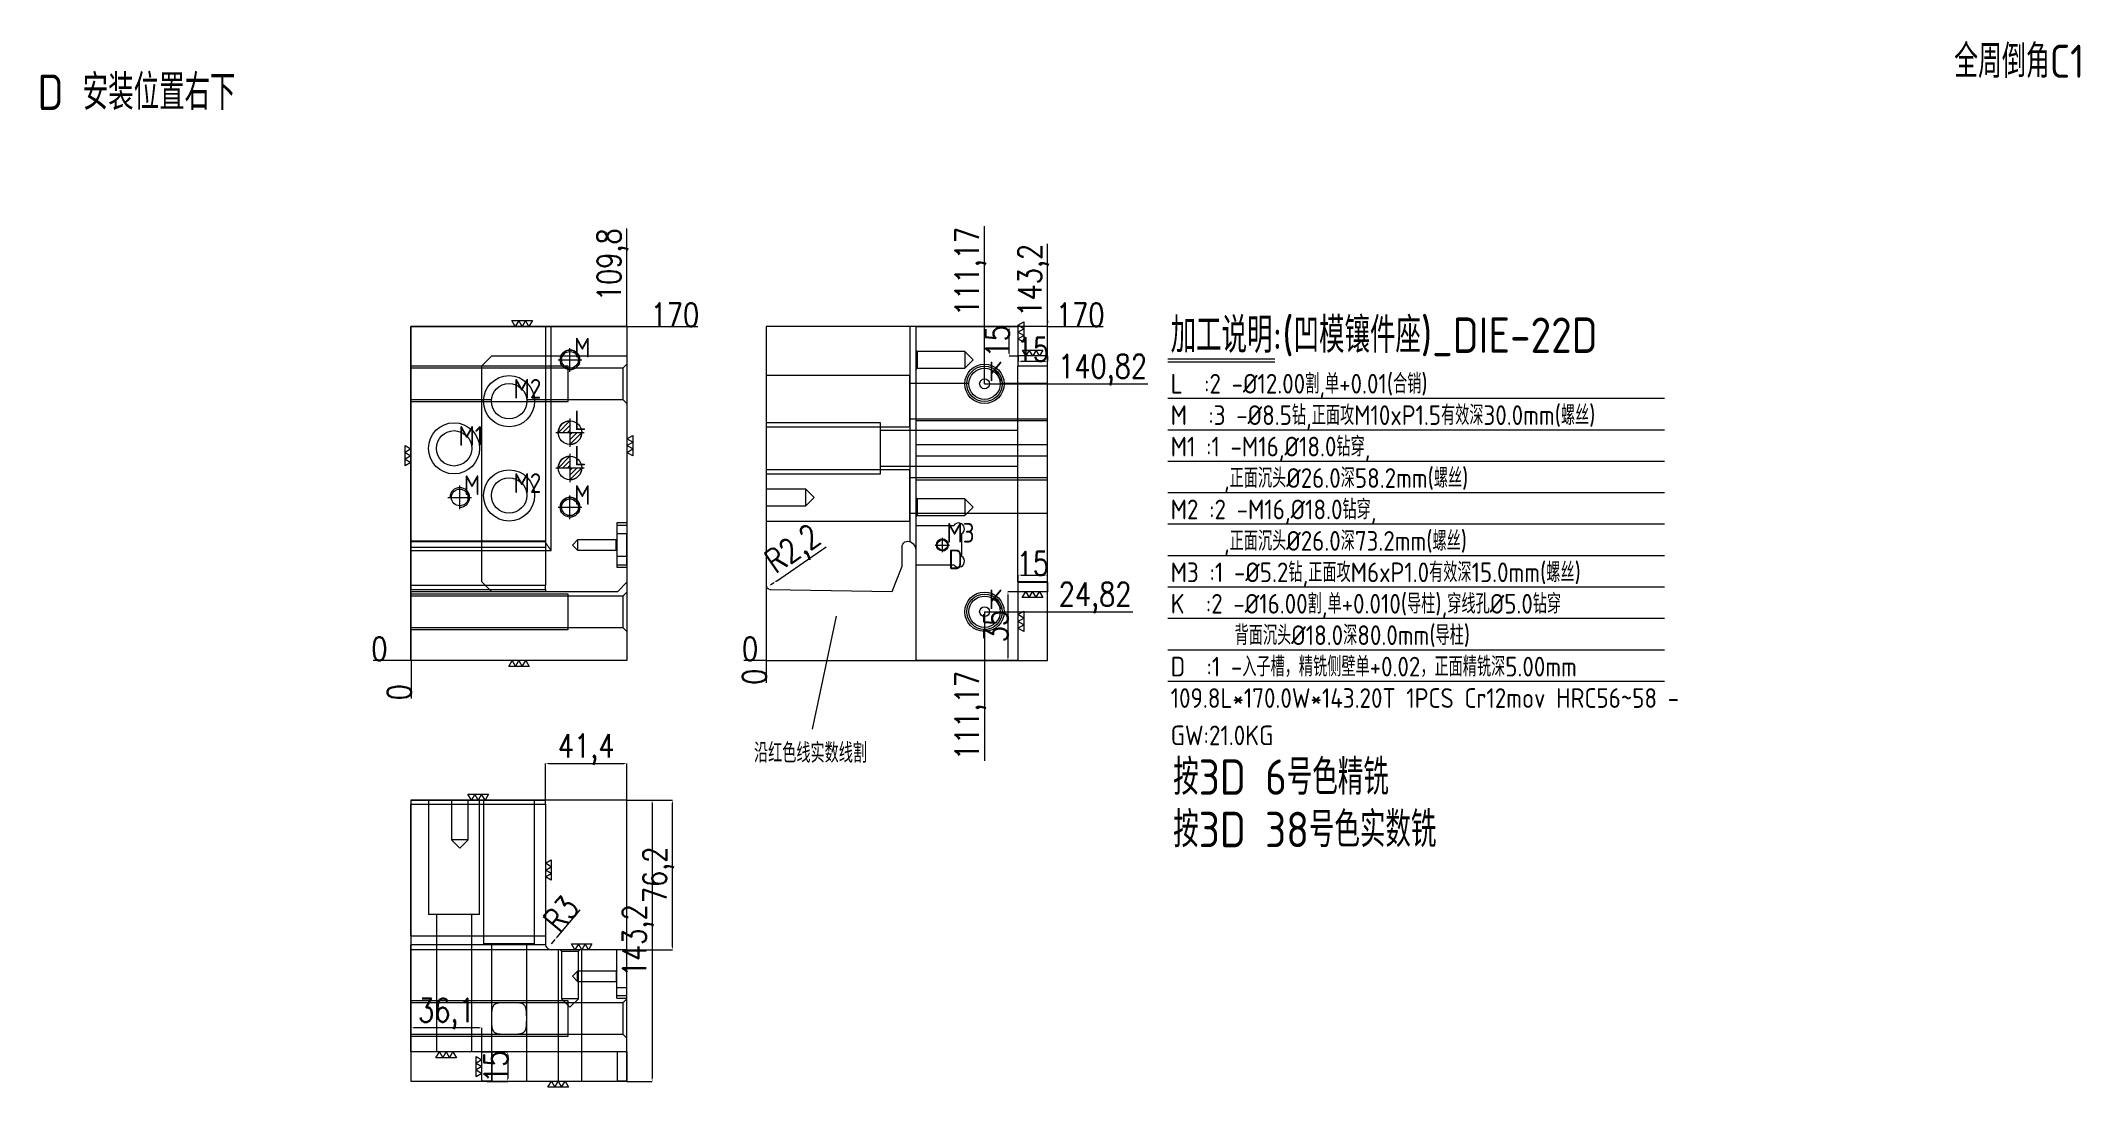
# Model space of a CAD drawing. Header units: millimetres. Extents: x 16399 to 17437, y 34813 to 35346.
import ezdxf

# ---------------------------------------------------------------- set-up
doc = ezdxf.new("R2010")
doc.units = ezdxf.units.MM
doc.linetypes.add('CENTER', pattern=[0])
doc.linetypes.add('DASHED', pattern=[0])
for name, color, linetype, lineweight in [('DIE', 20, 'Continuous', 20), ('DIE_W', 1, 'Continuous', 20), ('DIM', 4, 'Continuous', 20)]:
    doc.layers.add(name, color=color, linetype=linetype, lineweight=lineweight)
doc.styles.add('chinesef_fs', font='gbenor.shx', dxfattribs={"bigfont": 'gbcbig.shx'})
doc.styles.add('gbenor', font='gbenor.shx', dxfattribs={"bigfont": 'gbcbig.shx'})
doc.styles.add('TXT', font='txt.shx', dxfattribs={"width": 0.8, "bigfont": 'ctxt.shx'})
doc.dimstyles.new('零件', dxfattribs={"dimscale": 1.5, "dimtxt": 8, "dimasz": 1, "dimexe": 0, "dimexo": 0, "dimgap": 0, "dimtad": 1, "dimtxsty": 'TXT', "dimcen": 0, "dimclrd": 252, "dimclre": 252, "dimclrt": 4, "dimazin": 3, "dimtp": 0.001, "dimtm": 0.001, "dimtfac": 1, "dimtmove": 0, "dimatfit": 3, "dimlwd": 5, "dimlwe": 5})

msp = doc.modelspace()

# ---------------------------------------------------------------- texts
at = {"layer": 'DIM', "color": 6, "lineweight": 5, "style": 'gbenor'}
msp.add_text('全周倒角C1', height=16.9, dxfattribs=at).set_placement((17372.595, 35326.808))
at = {"layer": 'DIM', "color": 21, "lineweight": 5, "style": 'gbenor'}
msp.add_text('D 安装位置右下', height=18, dxfattribs=at).set_placement((16397.368, 35310.507))
at = {"layer": 'DIM', "color": 4, "lineweight": 5, "style": 'gbenor'}
for s, height, p in [('加工说明:(凹模镶件座)_DIE-22D', 18, (16973.923, 35186.844)), ('M', 10, (16670.416, 35184.492)), ('K', 10, (16881.411, 35172.347)), ('M2', 10, (16639.576, 35163.572)), ('M  :3 -%%c8.5钻,正面攻M10xP1.5有效深30.0mm(螺丝)', 10, (16973.941, 35150.13)), ('M1', 10, (16611.576, 35139.572)), ('L', 10, (16670.436, 35147.502)), ('L', 10, (16670.436, 35129.502)), ('M1 :1 -M16,%%c18.0钻穿,', 10, (16973.941, 35134.13)), ('     ,正面沉头%%c26.0深58.2mm(螺丝)', 10, (16973.941, 35118.13)), ('M', 10, (16614.316, 35114.492)), ('M2', 10, (16639.576, 35115.572)), ('M', 10, (16670.416, 35109.492)), ('M2 :2 -M16,%%c18.0钻穿,', 10, (16973.941, 35102.13)), ('M3', 10, (16859.841, 35090.253)), ('     ,正面沉头%%c26.0深73.2mm(螺丝)', 10, (16973.941, 35086.13)), ('D', 10, (16860.78, 35076.723)), ('M3 :1 -%%c5.2钻,正面攻M6xP1.0有效深15.0mm(螺丝)', 10, (16973.941, 35070.13)), ('K', 10, (16881.411, 35056.347)), ('      背面沉头%%C18.0深80.0mm(导柱)', 10, (16973.941, 35038.13)), ('109.8L*170.0W*143.20T 1PCS Cr12mov HRC56~58 -', 10, (16973.941, 35006.13)), ('GW:21.0KG', 10, (16973.941, 34987.13))]:
    msp.add_text(s, height=height, dxfattribs=at).set_placement(p)
at = {"layer": 'DIM', "color": 1, "lineweight": 5, "style": 'gbenor'}
for s, p in [('L  :2 -%%c12.00割,单+0.01(合销)', (16973.941, 35166.13)), ('K  :2 -%%C16.00割,单+0.010(导柱),穿线孔%%C5.0钻穿', (16973.941, 35054.13))]:
    msp.add_text(s, height=10, dxfattribs=at).set_placement(p)
at = {"layer": 'DIM', "color": 2, "lineweight": 5, "style": 'gbenor'}
for s, height, p in [('D  :1 -入子槽，精铣侧壁单+0.02，正面精铣深5.00mm', 10, (16973.941, 35022.13)), ('按3D 6号色精铣', 18, (16975.232, 34961.889)), ('按3D 38号色实数铣', 18, (16975.232, 34935.217))]:
    msp.add_text(s, height=height, dxfattribs=at).set_placement(p)
at = {"layer": 'DIM', "color": 4, "lineweight": 5, "style": 'chinesef_fs', "width": 0.9984}
msp.add_text('沿红色线实数线割', height=10, dxfattribs=at).set_placement((16761.926, 34978.219))

# ---------------------------------------------------------------- blocks, each defined once
blk = doc.blocks.new('*D1109')
at = {"layer": 'Defpoints', "color": 0}
for p in [(16697.2, 35200.2), (16710.1, 35200.2), (16587.4, 35030.2)]:
    blk.add_point(p, dxfattribs=at)
at = {"layer": 'DIM', "color": 252, "lineweight": 5}
blk.add_line((16697.2, 35200.2), (16733.4, 35200.2), dxfattribs=at)
at = {"layer": 'DIM', "color": 4, "lineweight": 5, "insert": (16721.7, 35206.2), "char_height": 12, "attachment_point": 5, "style": 'TXT'}
blk.add_mtext('170', dxfattribs=at)
blk = doc.blocks.new('*D1110')
at = {"layer": 'Defpoints', "color": 0}
for p in [(16574.5, 35030.2), (16587.4, 35030.2), (16587.4, 35030.2)]:
    blk.add_point(p, dxfattribs=at)
at = {"layer": 'DIM', "color": 252, "lineweight": 5}
blk.add_line((16587.4, 35030.2), (16568.1, 35030.2), dxfattribs=at)
at = {"layer": 'DIM', "color": 4, "lineweight": 5, "insert": (16571.3, 35036.2), "char_height": 12, "attachment_point": 5, "style": 'TXT'}
blk.add_mtext('0', dxfattribs=at)
blk = doc.blocks.new('*D1111')
at = {"layer": 'Defpoints', "color": 0}
for p in [(16587.4, 35030.2), (16587.4, 35030.2), (16587.4, 35017.3)]:
    blk.add_point(p, dxfattribs=at)
at = {"layer": 'DIM', "color": 252, "lineweight": 5}
blk.add_line((16587.4, 35030.2), (16587.4, 35010.9), dxfattribs=at)
at = {"layer": 'DIM', "color": 4, "lineweight": 5, "insert": (16581.4, 35014.1), "char_height": 12, "attachment_point": 5, "rotation": 90, "style": 'TXT'}
blk.add_mtext('0', dxfattribs=at)
blk = doc.blocks.new('*D1112')
at = {"layer": 'Defpoints', "color": 0}
for p in [(16697.2, 35213.1), (16697.2, 35200.2), (16587.4, 35030.2)]:
    blk.add_point(p, dxfattribs=at)
at = {"layer": 'DIM', "color": 252, "lineweight": 5}
for p, q in [((16697.2, 35210.1), (16697.2, 35250.2)), ((16697.2, 35207.1), (16697.2, 35210.1)), ((16697.2, 35200.2), (16697.2, 35207.1))]:
    blk.add_line(p, q, dxfattribs=at)
at = {"layer": 'DIM', "color": 4, "lineweight": 5, "insert": (16690, 35231.7), "char_height": 12, "attachment_point": 5, "rotation": 90, "style": 'TXT'}
blk.add_mtext('109,8', dxfattribs=at)
blk = doc.blocks.new('*D1113')
at = {"layer": 'Defpoints', "color": 0}
for p in [(16697.2, 34959.2), (16697.2, 34816), (16710.1, 34816)]:
    blk.add_point(p, dxfattribs=at)
at = {"layer": 'DIM', "color": 252, "lineweight": 5}
for p, q in [((16697.2, 34959.2), (16710.1, 34959.2)), ((16710.1, 34957.7), (16710.1, 34817.5)), ((16697.2, 34816), (16710.1, 34816))]:
    blk.add_line(p, q, dxfattribs=at)
at = {"layer": 'DIM', "color": 252}
for points in [[(16710.3, 34957.7), (16709.8, 34957.7), (16710.1, 34959.2)], [(16709.8, 34817.5), (16710.3, 34817.5), (16710.1, 34816)]]:
    blk.add_solid(points, dxfattribs=at)
at = {"layer": 'DIM', "color": 4, "lineweight": 5, "insert": (16702.9, 34887.6), "char_height": 12, "attachment_point": 5, "rotation": 90, "style": 'TXT'}
blk.add_mtext('143,2', dxfattribs=at)
blk = doc.blocks.new('*D1114')
at = {"layer": 'Defpoints', "color": 0}
for p in [(16879.2, 35055.1), (16916.3, 35055.1), (16768.1, 35030.2)]:
    blk.add_point(p, dxfattribs=at)
at = {"layer": 'DIM', "color": 252, "lineweight": 5}
for p, q in [((16879.2, 35055.1), (16910.3, 35055.1)), ((16910.3, 35055.1), (16913.3, 35055.1)), ((16913.3, 35055.1), (16954.7, 35055.1))]:
    blk.add_line(p, q, dxfattribs=at)
at = {"layer": 'DIM', "color": 4, "lineweight": 5, "insert": (16935.5, 35062.2), "char_height": 12, "attachment_point": 5, "style": 'TXT'}
blk.add_mtext('24,82', dxfattribs=at)
blk = doc.blocks.new('*D1115')
at = {"layer": 'Defpoints', "color": 0}
for p in [(16879.2, 35171.1), (16916.3, 35171.1), (16768.1, 35030.2)]:
    blk.add_point(p, dxfattribs=at)
at = {"layer": 'DIM', "color": 252, "lineweight": 5}
for p, q in [((16879.2, 35171.1), (16910.3, 35171.1)), ((16910.3, 35171.1), (16913.3, 35171.1)), ((16913.3, 35171.1), (16962.4, 35171.1))]:
    blk.add_line(p, q, dxfattribs=at)
at = {"layer": 'DIM', "color": 4, "lineweight": 5, "insert": (16939.3, 35178.2), "char_height": 12, "attachment_point": 5, "style": 'TXT'}
blk.add_mtext('140,82', dxfattribs=at)
blk = doc.blocks.new('*D1116')
at = {"layer": 'Defpoints', "color": 0}
for p in [(16911.3, 35200.2), (16916.3, 35200.2), (16768.1, 35030.2)]:
    blk.add_point(p, dxfattribs=at)
at = {"layer": 'DIM', "color": 252, "lineweight": 5}
blk.add_line((16911.3, 35200.2), (16939.6, 35200.2), dxfattribs=at)
at = {"layer": 'DIM', "color": 4, "lineweight": 5, "insert": (16927.9, 35206.2), "char_height": 12, "attachment_point": 5, "style": 'TXT'}
blk.add_mtext('170', dxfattribs=at)
blk = doc.blocks.new('*D1117')
at = {"layer": 'Defpoints', "color": 0}
for p in [(16763.1, 35030.2), (16768.1, 35030.2), (16768.1, 35030.2)]:
    blk.add_point(p, dxfattribs=at)
at = {"layer": 'DIM', "color": 252, "lineweight": 5}
blk.add_line((16768.1, 35030.2), (16756.7, 35030.2), dxfattribs=at)
at = {"layer": 'DIM', "color": 4, "lineweight": 5, "insert": (16759.9, 35036.2), "char_height": 12, "attachment_point": 5, "style": 'TXT'}
blk.add_mtext('0', dxfattribs=at)
blk = doc.blocks.new('*D1118')
at = {"layer": 'Defpoints', "color": 0}
for p in [(16879.2, 35055.1), (16768.1, 35030.2), (16879.2, 35025.2)]:
    blk.add_point(p, dxfattribs=at)
at = {"layer": 'DIM', "color": 252, "lineweight": 5}
for p, q in [((16879.2, 35055.1), (16879.2, 35031.2)), ((16879.2, 35031.2), (16879.2, 35028.2)), ((16879.2, 35028.2), (16879.2, 34979.1))]:
    blk.add_line(p, q, dxfattribs=at)
at = {"layer": 'DIM', "color": 4, "lineweight": 5, "insert": (16872.1, 35002.2), "char_height": 12, "attachment_point": 5, "rotation": 90, "style": 'TXT'}
blk.add_mtext('111,17', dxfattribs=at)
blk = doc.blocks.new('*D1119')
at = {"layer": 'Defpoints', "color": 0}
for p in [(16768.1, 35030.2), (16768.1, 35030.2), (16768.1, 35025.2)]:
    blk.add_point(p, dxfattribs=at)
at = {"layer": 'DIM', "color": 252, "lineweight": 5}
blk.add_line((16768.1, 35030.2), (16768.1, 35018.8), dxfattribs=at)
at = {"layer": 'DIM', "color": 4, "lineweight": 5, "insert": (16762.1, 35022), "char_height": 12, "attachment_point": 5, "rotation": 90, "style": 'TXT'}
blk.add_mtext('0', dxfattribs=at)
blk = doc.blocks.new('*D1120')
at = {"layer": 'Defpoints', "color": 0}
for p in [(16911.3, 35205.2), (16911.3, 35200.2), (16768.1, 35030.2)]:
    blk.add_point(p, dxfattribs=at)
at = {"layer": 'DIM', "color": 252, "lineweight": 5}
for p, q in [((16911.3, 35202.2), (16911.3, 35242.3)), ((16911.3, 35200.2), (16911.3, 35203.2)), ((16911.3, 35203.2), (16911.3, 35202.2))]:
    blk.add_line(p, q, dxfattribs=at)
at = {"layer": 'DIM', "color": 4, "lineweight": 5, "insert": (16904.1, 35223.8), "char_height": 12, "attachment_point": 5, "rotation": 90, "style": 'TXT'}
blk.add_mtext('143,2', dxfattribs=at)
blk = doc.blocks.new('*D1121')
at = {"layer": 'Defpoints', "color": 0}
for p in [(16879.2, 35205.2), (16879.2, 35171.1), (16768.1, 35030.2)]:
    blk.add_point(p, dxfattribs=at)
at = {"layer": 'DIM', "color": 252, "lineweight": 5}
for p, q in [((16879.2, 35202.2), (16879.2, 35251.4)), ((16879.2, 35199.2), (16879.2, 35202.2)), ((16879.2, 35171.1), (16879.2, 35199.2))]:
    blk.add_line(p, q, dxfattribs=at)
at = {"layer": 'DIM', "color": 4, "lineweight": 5, "insert": (16872.1, 35228.3), "char_height": 12, "attachment_point": 5, "rotation": 90, "style": 'TXT'}
blk.add_mtext('111,17', dxfattribs=at)
blk = doc.blocks.new('pg_hx_L0')
at = {"color": 230}
for p, q in [((-0.6, 0), (0.6, 0)), ((-0.5, -0.003), (0, 0.497)), ((-0.3, 0), (0, 0.3)), ((-0.1, 0), (0, 0.1)), ((0, 0.6), (0, -0.6)), ((0.5, 0.003), (0, -0.497)), ((0.1, 0), (0, -0.1)), ((0.3, 0), (0, -0.3))]:
    blk.add_line(p, q, dxfattribs=at)
for start, end in [(90, 180), (270, 0)]:
    blk.add_arc((0, 0), 0.5, start, end, dxfattribs=at)
blk = doc.blocks.new('pg_hx_LLL0')
blk.add_blockref('pg_hx_L0', (0, 0))
blk = doc.blocks.new('*D1122')
at = {"layer": 'Defpoints', "color": 0}
for p in [(16697.2, 34977.8), (16655.8, 34959.2), (16697.2, 34959.2)]:
    blk.add_point(p, dxfattribs=at)
at = {"layer": 'DIM', "color": 252, "linetype": 'Continuous', "lineweight": 5}
for p, q in [((16655.8, 34959.2), (16655.8, 34977.8)), ((16657.3, 34977.8), (16695.7, 34977.8)), ((16697.2, 34959.2), (16697.2, 34977.8))]:
    blk.add_line(p, q, dxfattribs=at)
at = {"layer": 'DIM', "color": 252}
for points in [[(16657.3, 34978.1), (16657.3, 34977.6), (16655.8, 34977.8)], [(16695.7, 34977.6), (16695.7, 34978.1), (16697.2, 34977.8)]]:
    blk.add_solid(points, dxfattribs=at)
at = {"layer": 'DIM', "color": 4, "lineweight": 5, "insert": (16676.5, 34985), "char_height": 12, "attachment_point": 5, "style": 'TXT'}
blk.add_mtext('41,4', dxfattribs=at)
blk = doc.blocks.new('*D1123')
at = {"layer": 'Defpoints', "color": 0}
for p in [(16697.2, 34959.2), (16720.4, 34959.2), (16697.2, 34883)]:
    blk.add_point(p, dxfattribs=at)
at = {"layer": 'DIM', "color": 252, "linetype": 'Continuous', "lineweight": 5}
for p, q in [((16697.2, 34959.2), (16720.4, 34959.2)), ((16720.4, 34884.5), (16720.4, 34957.7)), ((16697.2, 34883), (16720.4, 34883))]:
    blk.add_line(p, q, dxfattribs=at)
at = {"layer": 'DIM', "color": 252}
for points in [[(16720.7, 34957.7), (16720.2, 34957.7), (16720.4, 34959.2)], [(16720.2, 34884.5), (16720.7, 34884.5), (16720.4, 34883)]]:
    blk.add_solid(points, dxfattribs=at)
at = {"layer": 'DIM', "color": 4, "lineweight": 5, "insert": (16713.3, 34921.1), "char_height": 12, "attachment_point": 5, "rotation": 90, "style": 'TXT'}
blk.add_mtext('76,2', dxfattribs=at)
blk = doc.blocks.new('*D1124')
at = {"layer": 'Defpoints', "color": 0}
for p in [(16623.3, 34831), (16626, 34816), (16636.6, 34816)]:
    blk.add_point(p, dxfattribs=at)
at = {"layer": 'DIM', "color": 252, "linetype": 'Continuous', "lineweight": 5}
for p, q in [((16623.3, 34831), (16636.6, 34831)), ((16636.6, 34829.5), (16636.6, 34817.5)), ((16626, 34816), (16636.6, 34816))]:
    blk.add_line(p, q, dxfattribs=at)
at = {"layer": 'DIM', "color": 252}
for points in [[(16636.8, 34829.5), (16636.3, 34829.5), (16636.6, 34831)], [(16636.3, 34817.5), (16636.8, 34817.5), (16636.6, 34816)]]:
    blk.add_solid(points, dxfattribs=at)
at = {"layer": 'DIM', "color": 4, "lineweight": 5, "insert": (16630.6, 34823.5), "char_height": 12, "attachment_point": 5, "rotation": 90, "style": 'TXT'}
blk.add_mtext('15', dxfattribs=at)
blk = doc.blocks.new('*D1125')
at = {"layer": 'Defpoints', "color": 0}
for p in [(16587.4, 34843.3), (16587.4, 34831), (16623.5, 34831)]:
    blk.add_point(p, dxfattribs=at)
at = {"layer": 'DIM', "color": 252, "linetype": 'Continuous', "lineweight": 5}
for p, q in [((16587.4, 34831), (16587.4, 34843.3)), ((16622, 34843.3), (16588.9, 34843.3)), ((16623.5, 34831), (16623.5, 34843.3))]:
    blk.add_line(p, q, dxfattribs=at)
at = {"layer": 'DIM', "color": 252}
for points in [[(16588.9, 34843.5), (16588.9, 34843), (16587.4, 34843.3)], [(16622, 34843), (16622, 34843.5), (16623.5, 34843.3)]]:
    blk.add_solid(points, dxfattribs=at)
at = {"layer": 'DIM', "color": 4, "lineweight": 5, "insert": (16605.4, 34850.4), "char_height": 12, "attachment_point": 5, "style": 'TXT'}
blk.add_mtext('36,1', dxfattribs=at)
blk = doc.blocks.new('*D1126')
at = {"layer": 'Defpoints', "color": 0}
for p in [(16896.3, 35185.2), (16911.3, 35185.2), (16911.3, 35182.6)]:
    blk.add_point(p, dxfattribs=at)
at = {"layer": 'DIM', "color": 252, "linetype": 'Continuous', "lineweight": 5}
for p, q in [((16896.3, 35185.2), (16896.3, 35182.6)), ((16897.8, 35182.6), (16909.8, 35182.6)), ((16911.3, 35185.2), (16911.3, 35182.6))]:
    blk.add_line(p, q, dxfattribs=at)
at = {"layer": 'DIM', "color": 252}
for points in [[(16897.8, 35182.8), (16897.8, 35182.3), (16896.3, 35182.6)], [(16909.8, 35182.3), (16909.8, 35182.8), (16911.3, 35182.6)]]:
    blk.add_solid(points, dxfattribs=at)
at = {"layer": 'DIM', "color": 4, "lineweight": 5, "insert": (16903.8, 35188.6), "char_height": 12, "attachment_point": 5, "style": 'TXT'}
blk.add_mtext('15', dxfattribs=at)
blk = doc.blocks.new('*D1127')
at = {"layer": 'Defpoints', "color": 0}
for p in [(16891.8, 35200.2), (16896.3, 35200.2), (16896.3, 35185.2)]:
    blk.add_point(p, dxfattribs=at)
at = {"layer": 'DIM', "color": 252, "linetype": 'Continuous', "lineweight": 5}
for p, q in [((16896.3, 35200.2), (16891.8, 35200.2)), ((16891.8, 35186.7), (16891.8, 35198.7)), ((16896.3, 35185.2), (16891.8, 35185.2))]:
    blk.add_line(p, q, dxfattribs=at)
at = {"layer": 'DIM', "color": 252}
for points in [[(16892, 35198.7), (16891.5, 35198.7), (16891.8, 35200.2)], [(16891.5, 35186.7), (16892, 35186.7), (16891.8, 35185.2)]]:
    blk.add_solid(points, dxfattribs=at)
at = {"layer": 'DIM', "color": 4, "lineweight": 5, "insert": (16885.8, 35192.7), "char_height": 12, "attachment_point": 5, "rotation": 90, "style": 'TXT'}
blk.add_mtext('15', dxfattribs=at)
blk = doc.blocks.new('*D1128')
at = {"layer": 'Defpoints', "color": 0}
for p in [(16896.3, 35065.2), (16891.1, 35030.2), (16896.3, 35030.2)]:
    blk.add_point(p, dxfattribs=at)
at = {"layer": 'DIM', "color": 252, "linetype": 'Continuous', "lineweight": 5}
for p, q in [((16896.3, 35065.2), (16891.1, 35065.2)), ((16891.1, 35063.7), (16891.1, 35031.7)), ((16896.3, 35030.2), (16891.1, 35030.2))]:
    blk.add_line(p, q, dxfattribs=at)
at = {"layer": 'DIM', "color": 252}
for points in [[(16891.4, 35063.7), (16890.9, 35063.7), (16891.1, 35065.2)], [(16890.9, 35031.7), (16891.4, 35031.7), (16891.1, 35030.2)]]:
    blk.add_solid(points, dxfattribs=at)
at = {"layer": 'DIM', "color": 4, "lineweight": 5, "insert": (16885.1, 35047.7), "char_height": 12, "attachment_point": 5, "rotation": 90, "style": 'TXT'}
blk.add_mtext('35', dxfattribs=at)
blk = doc.blocks.new('*D1129')
at = {"layer": 'Defpoints', "color": 0}
for p in [(16896.3, 35065.2), (16911.3, 35073.7), (16911.3, 35065.2)]:
    blk.add_point(p, dxfattribs=at)
at = {"layer": 'DIM', "color": 252, "linetype": 'Continuous', "lineweight": 5}
for p, q in [((16896.3, 35065.2), (16896.3, 35073.7)), ((16897.8, 35073.7), (16909.8, 35073.7)), ((16911.3, 35065.2), (16911.3, 35073.7))]:
    blk.add_line(p, q, dxfattribs=at)
at = {"layer": 'DIM', "color": 252}
for points in [[(16897.8, 35074), (16897.8, 35073.5), (16896.3, 35073.7)], [(16909.8, 35073.5), (16909.8, 35074), (16911.3, 35073.7)]]:
    blk.add_solid(points, dxfattribs=at)
at = {"layer": 'DIM', "color": 4, "lineweight": 5, "insert": (16903.8, 35079.7), "char_height": 12, "attachment_point": 5, "style": 'TXT'}
blk.add_mtext('15', dxfattribs=at)
blk = doc.blocks.new('*D1130')
at = {"layer": 'Defpoints', "color": 0}
for p in [(16770.3, 35068.7), (16772.1, 35069.9)]:
    blk.add_point(p, dxfattribs=at)
at = {"layer": 'DIE', "color": 252, "linetype": 'Continuous', "lineweight": 5}
for p, q in [((16773.3, 35070.7), (16798.7, 35088.1)), ((16770.3, 35068.7), (16772.1, 35069.9))]:
    blk.add_line(p, q, dxfattribs=at)
at = {"layer": 'DIE', "color": 252}
blk.add_solid([(16773.2, 35071), (16773.5, 35070.5), (16772.1, 35069.9)], dxfattribs=at)
at = {"layer": 'DIE', "color": 4, "lineweight": 5, "insert": (16782.6, 35085.8), "char_height": 12, "attachment_point": 5, "rotation": 34.3884, "style": 'TXT'}
blk.add_mtext('R2,2', dxfattribs=at)
blk = doc.blocks.new('*D1131')
at = {"layer": 'Defpoints', "color": 0}
for p in [(16658.8, 34886), (16660.7, 34888.3)]:
    blk.add_point(p, dxfattribs=at)
at = {"layer": 'DIM', "color": 252, "lineweight": 5}
for p, q in [((16661.7, 34889.5), (16673.4, 34903.4)), ((16658.8, 34886), (16660.7, 34888.3))]:
    blk.add_line(p, q, dxfattribs=at)
at = {"layer": 'DIM', "color": 252}
blk.add_solid([(16661.5, 34889.6), (16661.9, 34889.3), (16660.7, 34888.3)], dxfattribs=at)
at = {"layer": 'DIM', "color": 4, "lineweight": 5, "insert": (16663.8, 34901.3), "char_height": 12, "attachment_point": 5, "rotation": 49.9897, "style": 'TXT'}
blk.add_mtext('R3', dxfattribs=at)

# ---------------------------------------------------------------- dimensions: what is measured, and where the dimension line sits
at = {"layer": 'DIE', "color": 1, "linetype": 'Continuous', "lineweight": 5}
dim = msp.add_radius_dim(center=(16770.256, 35068.659), mpoint=(16772.072, 35069.902), dimstyle='零件', dxfattribs=at)
dim.commit()
dim.dimension.update_dxf_attribs({"geometry": '*D1130', "text_midpoint": (16786.62, 35079.858), "dimtype": 164})
at = {"layer": 'DIM', "lineweight": 5}
for feature_location, offset, dtype, origin, picture, middle in [((16697.191, 35200.237), (0, 12.9), 1, (16587.391, 35030.237), '*D1112', (16690.048, 35231.652)), ((16879.226, 35171.062), (0, 34.175), 1, (16768.056, 35030.237), '*D1121', (16872.084, 35228.323)), ((16911.256, 35200.237), (0, 5), 1, (16768.056, 35030.237), '*D1120', (16904.114, 35223.752)), ((16697.191, 35200.237), (12.9, 0), 0, (16587.391, 35030.237), '*D1109', (16721.748, 35206.237)), ((16911.256, 35200.237), (5, 0), 0, (16768.056, 35030.237), '*D1116', (16927.914, 35206.237)), ((16879.2265, 35171.062), (37.03, 0.0002), 0, (16768.0565, 35030.2373), '*D1115', (16939.3422, 35178.2051)), ((16879.2265, 35055.062), (37.03, 0.0002), 0, (16768.0565, 35030.2373), '*D1114', (16935.4565, 35062.2051)), ((16879.226, 35055.062), (0, -29.825), 1, (16768.056, 35030.237), '*D1118', (16872.084, 35002.152)), ((16587.390899225, 35030.237276123), (-12.9, 0), 0, (16587.390899225, 35030.237276123), '*D1110', (16571.290899225, 35036.237276123)), ((16768.056486367, 35030.237276123), (-5, 0), 0, (16768.056486367, 35030.237276123), '*D1117', (16759.856486367, 35036.237276123)), ((16587.390899225, 35030.237276123), (0, -12.9), 1, (16587.390899225, 35030.237276123), '*D1111', (16581.390899225, 35014.137276123)), ((16768.056486367, 35030.237276123), (0, -5), 1, (16768.056486367, 35030.237276123), '*D1119', (16762.056486367, 35022.037276123))]:
    dim = msp.add_ordinate_dim(feature_location=feature_location, offset=offset, dtype=dtype, origin=origin, dimstyle='零件', dxfattribs=at)
    dim.commit()
    dim.dimension.update_dxf_attribs({"geometry": picture, "text_midpoint": middle})
at = {"layer": 'DIM', "linetype": 'Continuous', "lineweight": 5}
for base, p1, p2, picture, middle in [((16891.795, 35200.237), (16896.256, 35185.237), (16896.256, 35200.237), '*D1127', (16885.795, 35192.737)), ((16891.109, 35030.237), (16896.256, 35065.237), (16896.256, 35030.237), '*D1128', (16885.109, 35047.737)), ((16720.444, 34959.237), (16697.191, 34883.037), (16697.191, 34959.237), '*D1123', (16713.301, 34921.137)), ((16636.582, 34816.037), (16623.309, 34831.037), (16625.991, 34816.037), '*D1124', (16630.582, 34823.537))]:
    dim = msp.add_linear_dim(base=base, p1=p1, p2=p2, angle=90, dimstyle='零件', dxfattribs=at)
    dim.commit()
    dim.dimension.update_dxf_attribs({"geometry": picture, "text_midpoint": middle})
for base, p1, p2, picture, middle in [((16911.256, 35182.596), (16896.256, 35185.237), (16911.256, 35185.237), '*D1126', (16903.756, 35188.596)), ((16911.256, 35073.733), (16896.256, 35065.237), (16911.256, 35065.237), '*D1129', (16903.756, 35079.733)), ((16697.191, 34977.848), (16655.791, 34959.237), (16697.191, 34959.237), '*D1122', (16676.491, 34984.991)), ((16587.391, 34843.273), (16623.491, 34831.037), (16587.391, 34831.037), '*D1125', (16605.441, 34850.416))]:
    dim = msp.add_linear_dim(base=base, p1=p1, p2=p2, dimstyle='零件', dxfattribs=at)
    dim.commit()
    dim.dimension.update_dxf_attribs({"geometry": picture, "text_midpoint": middle})
at = {"layer": 'DIM', "lineweight": 5}
dim = msp.add_linear_dim(base=(16710.091, 34816.037), p1=(16697.191, 34959.237), p2=(16697.191, 34816.037), angle=90, dimstyle='零件', dxfattribs=at)
dim.commit()
dim.dimension.update_dxf_attribs({"geometry": '*D1113', "text_midpoint": (16702.948, 34887.637)})
dim = msp.add_radius_dim(center=(16658.791, 34886.037), mpoint=(16660.719, 34888.335), dimstyle='零件', dxfattribs=at)
dim.commit()
dim.dimension.update_dxf_attribs({"geometry": '*D1131', "text_midpoint": (16668.398, 34897.483), "dimtype": 164})

# ---------------------------------------------------------------- linework, layer by layer
at = {"layer": 'DIE', "color": 2, "linetype": 'Continuous', "lineweight": 5}
for p, q in [((16587.391, 35200.237), (16587.391, 35068.66)), ((16655.791, 35200.237), (16587.391, 35200.237)), ((16658.791, 35200.237), (16655.791, 35200.237)), ((16655.791, 35200.237), (16655.791, 35068.66)), ((16697.191, 35200.237), (16658.791, 35200.237)), ((16697.191, 35200.237), (16697.191, 35099.018)), ((16841.256, 35200.237), (16768.056, 35200.237)), ((16768.056, 35200.237), (16768.056, 35068.659)), ((16844.256, 35200.237), (16841.256, 35200.237)), ((16844.256, 35200.237), (16844.256, 35086.237)), ((16844.256, 35200.237), (16896.256, 35200.237)), ((16896.256, 35200.237), (16896.256, 35185.237)), ((16911.256, 35185.237), (16896.256, 35185.237)), ((16911.256, 35070.037), (16911.256, 35185.237)), ((16692.191, 35099.018), (16692.191, 35079.018)), ((16697.191, 35099.018), (16692.191, 35099.018)), ((16844.256, 35099.018), (16863.565, 35099.018)), ((16692.191, 35094.827), (16697.191, 35094.827)), ((16697.191, 35083.21), (16697.191, 35094.827)), ((16867.756, 35083.21), (16867.756, 35094.827)), ((16697.191, 35083.21), (16692.191, 35083.21)), ((16692.191, 35079.018), (16697.191, 35079.018)), ((16697.191, 35079.018), (16697.191, 35030.237)), ((16844.256, 35079.018), (16863.565, 35079.018)), ((16587.391, 35065.236), (16587.391, 35030.237)), ((16896.256, 35070.037), (16896.256, 35030.237)), ((16896.256, 35070.037), (16911.256, 35070.037)), ((16911.256, 35065.237), (16896.256, 35065.237)), ((16911.256, 35070.037), (16911.256, 35065.237)), ((16697.191, 35030.237), (16587.391, 35030.237)), ((16896.256, 35030.237), (16844.256, 35030.237)), ((16655.791, 34957.106), (16655.791, 34959.237)), ((16587.391, 34890.037), (16587.391, 34885.537)), ((16655.791, 34890.037), (16655.791, 34886.037)), ((16697.191, 34883.037), (16587.391, 34883.037)), ((16587.391, 34831.037), (16587.391, 34883.037)), ((16697.191, 34831.037), (16697.191, 34883.037)), ((16697.191, 34831.037), (16587.391, 34831.037)), ((16623.491, 34816.037), (16623.491, 34831.037)), ((16628.491, 34831.037), (16628.491, 34816.037)), ((16692.391, 34816.037), (16692.391, 34831.037)), ((16697.191, 34831.037), (16697.191, 34816.037)), ((16628.491, 34816.037), (16623.491, 34816.037)), ((16628.491, 34816.037), (16692.391, 34816.037)), ((16697.191, 34816.037), (16692.391, 34816.037))]:
    msp.add_line(p, q, dxfattribs=at)
at = {"layer": 'DIE', "color": 155, "linetype": 'Continuous', "lineweight": 5}
for p, q in [((16658.791, 35086.237), (16658.791, 35200.237)), ((16841.256, 35200.237), (16841.256, 35090.798)), ((16655.833, 35090.567), (16655.79, 35090.567)), ((16655.79, 35086.237), (16658.791, 35086.237)), ((16587.391, 35068.66), (16655.791, 35068.66)), ((16655.833, 34885.537), (16587.391, 34885.537))]:
    msp.add_line(p, q, dxfattribs=at)
at = {"layer": 'DIE', "color": 6, "linetype": 'DASHED', "lineweight": 5, "ltscale": 0.574891}
for p, q in [((16667.391, 35180.062), (16587.391, 35180.062)), ((16667.391, 35162.062), (16667.391, 35180.062)), ((16587.391, 35162.062), (16667.391, 35162.062)), ((16667.391, 35064.062), (16587.391, 35064.062)), ((16667.391, 35046.062), (16667.391, 35064.062)), ((16587.391, 35046.062), (16667.391, 35046.062)), ((16667.391, 34857.067), (16587.391, 34857.067)), ((16667.391, 34839.067), (16667.391, 34857.067)), ((16587.391, 34839.067), (16667.391, 34839.067))]:
    msp.add_line(p, q, dxfattribs=at)
at = {"layer": 'DIE', "color": 2, "linetype": 'DASHED', "lineweight": 5, "ltscale": 0.574891}
for p, q in [((16628.491, 35185.237), (16623.491, 35180.237)), ((16623.491, 35070.237), (16623.491, 35180.237)), ((16628.491, 35185.237), (16697.191, 35185.237)), ((16896.256, 35185.237), (16896.256, 35180.237)), ((16896.256, 35070.237), (16896.256, 35180.237)), ((16896.256, 35180.237), (16911.256, 35180.237)), ((16623.491, 35070.237), (16628.491, 35065.237)), ((16692.391, 35065.237), (16628.491, 35065.237)), ((16692.391, 35065.237), (16697.191, 35070.037)), ((16911.256, 35070.237), (16896.256, 35070.237)), ((16896.256, 35070.237), (16896.256, 35070.037)), ((16692.191, 34863.729), (16692.191, 34883.037)), ((16692.191, 34863.729), (16697.191, 34863.729))]:
    msp.add_line(p, q, dxfattribs=at)
at = {"layer": 'DIE', "color": 11, "linetype": 'DASHED', "lineweight": 5, "ltscale": 0.574891}
for p, q in [((16697.191, 35181.062), (16695.191, 35179.062)), ((16695.191, 35163.062), (16697.191, 35161.062)), ((16655.791, 35090.969), (16587.391, 35090.969)), ((16697.191, 35065.062), (16695.191, 35063.062)), ((16695.191, 35047.062), (16697.191, 35045.062)), ((16697.191, 34858.068), (16695.191, 34856.068)), ((16695.191, 34840.067), (16697.191, 34838.067))]:
    msp.add_line(p, q, dxfattribs=at)
at = {"layer": 'DIE', "color": 5, "linetype": 'DASHED', "lineweight": 5, "ltscale": 0.574891}
for p, q in [((16845.003, 35187.49), (16844.256, 35188.237)), ((16869.256, 35187.49), (16845.003, 35187.49)), ((16845.003, 35187.49), (16845.003, 35178.984)), ((16873.509, 35183.237), (16869.256, 35187.49)), ((16869.256, 35187.49), (16869.256, 35178.984)), ((16869.256, 35178.984), (16873.509, 35183.237)), ((16844.256, 35178.237), (16845.003, 35178.984)), ((16845.003, 35178.984), (16869.256, 35178.984)), ((16788.256, 35117.49), (16768.056, 35117.49)), ((16792.509, 35113.237), (16788.256, 35117.49)), ((16788.256, 35108.984), (16788.256, 35117.49)), ((16768.056, 35108.984), (16788.256, 35108.984)), ((16788.256, 35108.984), (16792.509, 35113.237)), ((16845.003, 35112.49), (16844.256, 35113.237)), ((16869.256, 35112.49), (16845.003, 35112.49)), ((16845.003, 35112.49), (16845.003, 35103.984)), ((16873.509, 35108.237), (16869.256, 35112.49)), ((16869.256, 35112.49), (16869.256, 35103.984)), ((16869.256, 35103.984), (16873.509, 35108.237)), ((16844.256, 35103.237), (16845.003, 35103.984)), ((16845.003, 35103.984), (16869.256, 35103.984)), ((16672.191, 35091.621), (16669.588, 35089.018)), ((16669.588, 35089.018), (16672.191, 35086.415)), ((16691.794, 35091.621), (16672.191, 35091.621)), ((16672.191, 35091.621), (16672.191, 35086.415)), ((16672.191, 35086.415), (16691.794, 35086.415)), ((16692.191, 35092.018), (16691.794, 35091.621)), ((16691.794, 35089.018), (16691.794, 35091.621)), ((16691.794, 35086.415), (16691.794, 35089.018)), ((16691.794, 35086.415), (16692.191, 35086.018)), ((16607.938, 34959.237), (16607.938, 34939.037)), ((16616.444, 34939.037), (16616.444, 34959.237)), ((16607.938, 34939.037), (16612.191, 34934.784)), ((16612.191, 34939.037), (16607.938, 34939.037)), ((16612.191, 34934.784), (16616.444, 34939.037)), ((16616.444, 34939.037), (16612.191, 34939.037)), ((16663.291, 34883.037), (16664.038, 34882.29)), ((16664.038, 34882.29), (16664.038, 34858.037)), ((16664.038, 34882.29), (16672.544, 34882.29)), ((16672.544, 34882.29), (16673.291, 34883.037)), ((16672.544, 34858.037), (16672.544, 34882.29)), ((16672.191, 34872.14), (16669.588, 34869.537)), ((16669.588, 34869.537), (16672.191, 34866.934)), ((16691.794, 34872.14), (16672.191, 34872.14)), ((16672.191, 34866.934), (16672.191, 34872.14)), ((16692.191, 34872.537), (16691.794, 34872.14)), ((16691.794, 34872.14), (16691.794, 34866.934)), ((16664.038, 34858.037), (16668.291, 34853.784)), ((16672.544, 34858.037), (16664.038, 34858.037)), ((16668.291, 34853.784), (16672.544, 34858.037)), ((16672.191, 34866.934), (16691.794, 34866.934)), ((16691.794, 34866.934), (16692.191, 34866.537))]:
    msp.add_line(p, q, dxfattribs=at)
at = {"layer": 'DIE', "color": 31, "linetype": 'DASHED', "lineweight": 5, "ltscale": 0.574891}
for p, q in [((16841.256, 35175.237), (16768.056, 35175.237)), ((16841.256, 35149.237), (16841.256, 35175.237)), ((16871.228, 35171.241), (16841.256, 35171.241)), ((16911.256, 35171.241), (16887.225, 35171.241)), ((16826.256, 35151.237), (16768.056, 35151.237)), ((16768.056, 35149.237), (16841.256, 35149.237)), ((16826.256, 35125.237), (16826.256, 35151.237)), ((16841.256, 35153.234), (16911.256, 35153.234)), ((16896.256, 35147.241), (16826.256, 35147.241)), ((16826.256, 35129.234), (16896.256, 35129.234)), ((16841.256, 35127.237), (16768.056, 35127.237)), ((16768.056, 35125.237), (16826.256, 35125.237)), ((16841.256, 35101.237), (16841.256, 35127.237)), ((16911.256, 35123.241), (16841.256, 35123.241)), ((16697.191, 35100.25), (16692.191, 35100.25)), ((16692.191, 35100.25), (16692.191, 35099.018)), ((16768.056, 35101.237), (16841.256, 35101.237)), ((16841.256, 35105.234), (16911.256, 35105.234)), ((16692.191, 35079.018), (16692.191, 35077.786)), ((16692.191, 35077.786), (16697.191, 35077.786)), ((16596.291, 34959.237), (16596.291, 34901.037)), ((16622.291, 34901.037), (16622.291, 34959.237)), ((16624.291, 34959.237), (16624.291, 34886.037)), ((16650.291, 34886.037), (16650.291, 34959.237)), ((16609.291, 34901.037), (16596.291, 34901.037)), ((16600.288, 34901.037), (16600.288, 34831.037)), ((16622.291, 34901.037), (16609.291, 34901.037)), ((16618.295, 34831.037), (16618.295, 34901.037)), ((16637.291, 34886.037), (16624.291, 34886.037)), ((16628.288, 34886.037), (16628.288, 34816.037)), ((16650.291, 34886.037), (16637.291, 34886.037)), ((16646.295, 34816.037), (16646.295, 34886.037)), ((16692.191, 34858.305), (16692.191, 34863.729)), ((16697.191, 34859.537), (16692.191, 34859.537)), ((16692.191, 34858.305), (16697.191, 34858.305))]:
    msp.add_line(p, q, dxfattribs=at)
at = {"layer": 'DIE', "color": 31, "linetype": 'Continuous', "lineweight": 5}
for p, q in [((16697.191, 35099.018), (16697.191, 35094.827)), ((16697.191, 35079.018), (16697.191, 35083.21))]:
    msp.add_line(p, q, dxfattribs=at)
at = {"layer": 'DIE', "color": 155, "linetype": 'DASHED', "lineweight": 5, "ltscale": 0.574891}
for p, q in [((16655.79, 35090.567), (16587.391, 35090.567)), ((16587.391, 35087.969), (16655.791, 35087.969)), ((16587.391, 35086.237), (16655.79, 35086.237))]:
    msp.add_line(p, q, dxfattribs=at)
at = {"layer": 'DIE', "color": 4, "linetype": 'Continuous', "lineweight": 5}
msp.add_line((16803.687, 35052.859), (16791.511, 34995.234), dxfattribs=at)
at = {"layer": 'DIE', "color": 1, "linetype": 'Continuous', "lineweight": 5}
msp.add_lwpolyline([(16768.056, 35068.659, 0.4091108), (16770.218, 35066.459), (16832.257, 35065.377), (16837.256, 35078.289), (16837.256, 35087.969, -0.57735084), (16841.756, 35090.567), (16841.756, 35090.567, -0.26794933), (16844.256, 35086.237), (16844.256, 35030.237)], format="xyb", dxfattribs=at)
msp.add_lwpolyline([(16844.256, 35086.237), (16844.256, 35086.237)], dxfattribs=at)
at = {"layer": 'DIE', "color": 2, "linetype": 'Continuous', "lineweight": 5}
for centre, radius in [((16668.291, 35183.237), 5), ((16879.226, 35171.062), 10), ((16637.291, 35162.237), 13), ((16609.291, 35138.237), 13), ((16668.291, 35146.237), 6), ((16668.291, 35128.237), 6), ((16612.191, 35113.237), 4.253), ((16637.291, 35114.237), 13), ((16668.291, 35108.237), 5), ((16857.756, 35089.018), 3), ((16879.226, 35055.062), 10)]:
    msp.add_circle(centre, radius, dxfattribs=at)
at = {"layer": 'DIE', "color": 42, "linetype": 'Continuous', "lineweight": 5}
for centre, radius in [((16668.291, 35183.237), 4.253), ((16637.291, 35162.237), 9.003), ((16879.226, 35171.062), 2.5), ((16609.291, 35138.237), 9.003), ((16637.291, 35114.237), 9.003), ((16668.291, 35108.237), 4.253), ((16857.756, 35089.018), 2.603), ((16879.226, 35055.062), 2.5)]:
    msp.add_circle(centre, radius, dxfattribs=at)
at = {"layer": 'DIE', "color": 6, "linetype": 'DASHED', "lineweight": 5, "ltscale": 0.574891}
for centre in [(16879.226, 35171.062), (16879.226, 35055.062)]:
    msp.add_circle(centre, 9, dxfattribs=at)
at = {"layer": 'DIE', "color": 42, "linetype": 'Continuous', "lineweight": 5}
for centre, radius in [((16668.291, 35183.237), 5), ((16612.191, 35113.237), 5), ((16668.291, 35108.237), 5), ((16857.756, 35089.018), 3)]:
    msp.add_arc(centre, radius, 270, 180, dxfattribs=at)
at = {"layer": 'DIE', "color": 2, "linetype": 'Continuous', "lineweight": 5}
for centre, start, end in [((16865.989, 35097.25), 306.104205, 143.895795), ((16865.989, 35080.786), 216.104221, 53.895795)]:
    msp.add_arc(centre, 3, start, end, dxfattribs=at)
at = {"layer": 'DIE', "color": 2, "linetype": 'Continuous', "lineweight": 5, "ltscale": 0.2}
msp.add_arc((16658.791, 34886.037), 3, 179.999867, 270.000123, dxfattribs=at)
at = {"layer": 'DIE', "color": 2, "linetype": 'Continuous', "lineweight": 5}
msp.add_open_spline([(16655.791, 35090.798), (16655.791, 35090.767), (16655.794, 35090.732), (16655.809, 35090.655), (16655.819, 35090.613), (16655.833, 35090.567)], degree=3, knots=[0, 0, 0, 0, 0.5, 0.5, 1, 1, 1, 1], dxfattribs=at)
at = {"layer": 'DIE', "color": 155, "linetype": 'Continuous', "lineweight": 5}
for points in [[(16587.391, 35066.46), (16610.191, 35066.46), (16632.991, 35066.46), (16655.791, 35066.46)], [(16587.391, 34957.076), (16610.191, 34957.076), (16632.991, 34957.076), (16655.791, 34957.076)]]:
    msp.add_open_spline(points, degree=3, dxfattribs=at)
at = {"layer": 'DIE', "color": 2, "linetype": 'Continuous', "lineweight": 5}
msp.add_open_spline([(16655.791, 34957.079), (16655.791, 34890.037)], degree=1, dxfattribs=at)
at = {"layer": 'DIE_W', "color": 1, "linetype": 'CENTER', "lineweight": 5, "ltscale": 0.574891}
for p, q in [((16662.291, 35183.237), (16674.291, 35183.237)), ((16668.291, 35177.237), (16668.291, 35189.237)), ((16612.191, 35107.237), (16612.191, 35119.237)), ((16606.191, 35113.237), (16618.191, 35113.237)), ((16662.291, 35108.237), (16674.291, 35108.237)), ((16668.291, 35102.237), (16668.291, 35114.237)), ((16854.156, 35089.018), (16861.356, 35089.018)), ((16857.756, 35085.418), (16857.756, 35092.618))]:
    msp.add_line(p, q, dxfattribs=at)
at = {"layer": 'DIE_W', "color": 1, "linetype": 'DASHED', "lineweight": 5, "ltscale": 0.574891}
for p, q in [((16695.191, 35179.062), (16587.391, 35179.062)), ((16695.191, 35179.062), (16695.191, 35163.062)), ((16587.391, 35163.062), (16628.325, 35163.062)), ((16646.257, 35163.062), (16695.191, 35163.062)), ((16911.256, 35152.237), (16844.256, 35152.237)), ((16844.256, 35140.237), (16911.256, 35140.237)), ((16911.256, 35134.237), (16844.256, 35134.237)), ((16844.256, 35122.237), (16911.256, 35122.237)), ((16695.191, 35063.062), (16587.391, 35063.062)), ((16695.191, 35063.062), (16695.191, 35047.062)), ((16587.391, 35047.062), (16695.191, 35047.062)), ((16662.291, 34883.037), (16662.291, 34816.037)), ((16674.291, 34816.037), (16674.291, 34883.037)), ((16695.191, 34856.068), (16587.391, 34856.068)), ((16695.191, 34856.068), (16695.191, 34840.067)), ((16587.391, 34840.067), (16695.191, 34840.067))]:
    msp.add_line(p, q, dxfattribs=at)
at = {"layer": 'DIE_W', "color": 1, "linetype": 'Continuous', "lineweight": 5}
for p, q in [((16587.391, 35068.66), (16587.391, 35066.461)), ((16587.391, 35065.289), (16655.791, 35065.289)), ((16655.791, 35066.461), (16655.791, 35068.66)), ((16587.391, 34959.237), (16587.391, 34957.106)), ((16587.391, 34959.237), (16655.791, 34959.237)), ((16587.391, 34890.037), (16655.791, 34890.037)), ((16587.391, 34883.037), (16587.391, 34885.537))]:
    msp.add_line(p, q, dxfattribs=at)
for centre in [(16879.226, 35171.062), (16879.226, 35055.062)]:
    msp.add_circle(centre, 8, dxfattribs=at)
msp.add_open_spline([(16658.791, 35086.237), (16658.786, 35086.244), (16658.781, 35086.25), (16658.771, 35086.262), (16658.757, 35086.281), (16658.723, 35086.325), (16658.654, 35086.413), (16658.596, 35086.488), (16658.48, 35086.638), (16658.403, 35086.738), (16658.172, 35087.037), (16658.02, 35087.235), (16657.794, 35087.531), (16657.719, 35087.63), (16657.608, 35087.777), (16657.57, 35087.827), (16657.497, 35087.925), (16657.46, 35087.973), (16657.279, 35088.216), (16657.139, 35088.407), (16656.936, 35088.688), (16656.87, 35088.78), (16656.741, 35088.964), (16656.678, 35089.056), (16656.586, 35089.191), (16656.555, 35089.236), (16656.511, 35089.303), (16656.496, 35089.325), (16656.467, 35089.37), (16656.452, 35089.392), (16656.381, 35089.502), (16656.326, 35089.587), (16656.223, 35089.755), (16656.175, 35089.837), (16656.084, 35089.997), (16656.043, 35090.075), (16655.995, 35090.169), (16655.986, 35090.188), (16655.968, 35090.225), (16655.959, 35090.244), (16655.934, 35090.299), (16655.918, 35090.334), (16655.875, 35090.439), (16655.851, 35090.505), (16655.833, 35090.567)], degree=3, knots=[0, 0, 0, 0, 0.00390625, 0.00390625, 0.0078125, 0.015625, 0.03125, 0.0625, 0.0625, 0.125, 0.125, 0.25, 0.25, 0.3125, 0.3125, 0.34375, 0.34375, 0.375, 0.375, 0.5, 0.5, 0.5625, 0.5625, 0.625, 0.625, 0.65625, 0.65625, 0.671875, 0.671875, 0.6875, 0.6875, 0.75, 0.75, 0.8125, 0.8125, 0.875, 0.875, 0.890625, 0.890625, 0.90625, 0.90625, 0.9375, 0.9375, 1, 1, 1, 1], dxfattribs=at)
for points in [[(16587.391, 35065.289), (16587.391, 35066.459)], [(16655.791, 35066.459), (16655.791, 35065.289)], [(16587.391, 34890.037), (16587.391, 34957.079)]]:
    msp.add_open_spline(points, degree=1, dxfattribs=at)
at = {"layer": 'DIE_W', "color": 1, "linetype": 'DASHED', "lineweight": 5, "ltscale": 0.574891}
msp.add_open_spline([(16631.696, 34855.869), (16631.841, 34855.895), (16631.988, 34855.917), (16632.29, 34855.956), (16632.444, 34855.972), (16632.914, 34856.013), (16633.238, 34856.031), (16633.742, 34856.049), (16633.913, 34856.054), (16634.174, 34856.059), (16634.262, 34856.06), (16634.438, 34856.063), (16634.526, 34856.064), (16634.968, 34856.067), (16635.326, 34856.068), (16636.051, 34856.067), (16636.417, 34856.066), (16636.881, 34856.066), (16636.974, 34856.066), (16637.16, 34856.066), (16637.253, 34856.066), (16637.531, 34856.066), (16637.716, 34856.066), (16638.268, 34856.066), (16638.633, 34856.067), (16639.175, 34856.068), (16639.355, 34856.067), (16639.623, 34856.067), (16639.758, 34856.066), (16639.891, 34856.065), (16639.98, 34856.064), (16640.025, 34856.064), (16640.423, 34856.06), (16640.767, 34856.053), (16641.433, 34856.027), (16641.755, 34856.008), (16642.223, 34855.964), (16642.376, 34855.946), (16642.563, 34855.921), (16642.601, 34855.915), (16642.675, 34855.904), (16642.712, 34855.899), (16642.823, 34855.881), (16642.895, 34855.868), (16643.252, 34855.8), (16643.518, 34855.731), (16643.892, 34855.6), (16644.012, 34855.551), (16644.185, 34855.471), (16644.27, 34855.429), (16644.352, 34855.383), (16644.406, 34855.352), (16644.433, 34855.336), (16644.671, 34855.19), (16644.859, 34855.04), (16645.191, 34854.695), (16645.336, 34854.499), (16645.478, 34854.25), (16645.493, 34854.222), (16645.524, 34854.165), (16645.568, 34854.079), (16645.61, 34853.99), (16645.689, 34853.808), (16645.737, 34853.683), (16645.867, 34853.291), (16645.937, 34853.01), (16646.001, 34852.672), (16646.007, 34852.634), (16646.021, 34852.558), (16646.04, 34852.443), (16646.058, 34852.327), (16646.091, 34852.091), (16646.11, 34851.931), (16646.143, 34851.605), (16646.172, 34851.273), (16646.193, 34850.929), (16646.204, 34850.709), (16646.206, 34850.665), (16646.21, 34850.577), (16646.212, 34850.533), (16646.218, 34850.4), (16646.222, 34850.311), (16646.231, 34850.043), (16646.241, 34849.684), (16646.251, 34849.138), (16646.254, 34848.771), (16646.256, 34848.493), (16646.256, 34848.354), (16646.257, 34848.215), (16646.257, 34848.121), (16646.257, 34848.075), (16646.257, 34847.842), (16646.255, 34847.471), (16646.25, 34846.921), (16646.239, 34846.377), (16646.229, 34846.019), (16646.219, 34845.752), (16646.215, 34845.663), (16646.209, 34845.53), (16646.207, 34845.486), (16646.203, 34845.398), (16646.191, 34845.179), (16646.167, 34844.794), (16646.137, 34844.464), (16646.103, 34844.141), (16646.083, 34843.982), (16646.038, 34843.672), (16646.012, 34843.52), (16645.969, 34843.298), (16645.953, 34843.224), (16645.929, 34843.115), (16645.92, 34843.079), (16645.903, 34843.008), (16645.858, 34842.831), (16645.808, 34842.663), (16645.675, 34842.276), (16645.569, 34842.039), (16645.379, 34841.714), (16645.31, 34841.611), (16645.216, 34841.488), (16645.197, 34841.464), (16645.158, 34841.416), (16645.099, 34841.346), (16645.037, 34841.279), (16644.825, 34841.065), (16644.634, 34840.918), (16644.316, 34840.729), (16644.205, 34840.671), (16644.058, 34840.605), (16644.028, 34840.592), (16643.968, 34840.567), (16643.877, 34840.53), (16643.784, 34840.496), (16643.468, 34840.389), (16643.198, 34840.323), (16642.768, 34840.244), (16642.621, 34840.221), (16642.393, 34840.191), (16642.316, 34840.182), (16642.161, 34840.165), (16642.083, 34840.158), (16641.689, 34840.122), (16641.363, 34840.104), (16640.858, 34840.086), (16640.688, 34840.081), (16640.428, 34840.076), (16640.34, 34840.075), (16640.164, 34840.072), (16640.076, 34840.071), (16639.809, 34840.069), (16639.452, 34840.067), (16639.091, 34840.067), (16638.547, 34840.067), (16638.18, 34840.068), (16637.718, 34840.069), (16637.625, 34840.069), (16637.439, 34840.069), (16637.346, 34840.069), (16637.066, 34840.069), (16636.881, 34840.069), (16636.326, 34840.068), (16635.961, 34840.067), (16635.419, 34840.067), (16635.059, 34840.067), (16634.703, 34840.069), (16634.482, 34840.072), (16634.438, 34840.072), (16634.349, 34840.073), (16634.305, 34840.074), (16634.173, 34840.076), (16634.086, 34840.077), (16633.827, 34840.083), (16633.657, 34840.088), (16633.156, 34840.107), (16632.833, 34840.126), (16632.366, 34840.17), (16632.213, 34840.187), (16631.989, 34840.218), (16631.877, 34840.234), (16631.768, 34840.253), (16631.695, 34840.266), (16631.659, 34840.272), (16631.336, 34840.334), (16631.068, 34840.402), (16630.569, 34840.577), (16630.338, 34840.683), (16630.1, 34840.829), (16630.073, 34840.845), (16630.022, 34840.879), (16629.945, 34840.931), (16629.774, 34841.059), (16629.641, 34841.18), (16629.391, 34841.44), (16629.246, 34841.635), (16629.089, 34841.911), (16629.059, 34841.968), (16629.001, 34842.085), (16628.973, 34842.144), (16628.893, 34842.326), (16628.845, 34842.453), (16628.715, 34842.845), (16628.645, 34843.126), (16628.582, 34843.463), (16628.575, 34843.501), (16628.561, 34843.577), (16628.555, 34843.616), (16628.536, 34843.732), (16628.524, 34843.81), (16628.491, 34844.046), (16628.472, 34844.207), (16628.439, 34844.534), (16628.41, 34844.866), (16628.389, 34845.21), (16628.376, 34845.473), (16628.372, 34845.561), (16628.366, 34845.695), (16628.364, 34845.739), (16628.361, 34845.829), (16628.352, 34846.053), (16628.341, 34846.458), (16628.332, 34847.005), (16628.326, 34847.556), (16628.325, 34847.927), (16628.326, 34848.207), (16628.326, 34848.301), (16628.326, 34848.487), (16628.327, 34848.58), (16628.329, 34848.857), (16628.333, 34849.225), (16628.343, 34849.769), (16628.354, 34850.127), (16628.367, 34850.482), (16628.375, 34850.659), (16628.387, 34850.878), (16628.39, 34850.921), (16628.395, 34851.008), (16628.403, 34851.138), (16628.412, 34851.266), (16628.431, 34851.518), (16628.446, 34851.684), (16628.481, 34852.007), (16628.501, 34852.165), (16628.547, 34852.475), (16628.572, 34852.627), (16628.616, 34852.849), (16628.639, 34852.958), (16628.665, 34853.066), (16628.682, 34853.137), (16628.691, 34853.173), (16628.737, 34853.348), (16628.778, 34853.483), (16628.913, 34853.871), (16629.019, 34854.108), (16629.211, 34854.431), (16629.28, 34854.534), (16629.373, 34854.656), (16629.392, 34854.68), (16629.431, 34854.727), (16629.451, 34854.751), (16629.512, 34854.82), (16629.554, 34854.864), (16629.768, 34855.078), (16629.96, 34855.225), (16630.279, 34855.412), (16630.391, 34855.47), (16630.567, 34855.548), (16630.628, 34855.573), (16630.751, 34855.621), (16630.813, 34855.644), (16631.005, 34855.708), (16631.137, 34855.746), (16631.341, 34855.796), (16631.445, 34855.82), (16631.57, 34855.845), (16631.632, 34855.857), (16631.659, 34855.862), (16631.678, 34855.866), (16631.687, 34855.867), (16631.696, 34855.869)], degree=3, knots=[0, 0, 0, 0, 0.0078125, 0.0078125, 0.015625, 0.015625, 0.03125, 0.03125, 0.0390625, 0.0390625, 0.04296875, 0.04296875, 0.046875, 0.046875, 0.0625, 0.0625, 0.078125, 0.078125, 0.08203125, 0.08203125, 0.0859375, 0.0859375, 0.09375, 0.09375, 0.109375, 0.109375, 0.1171875, 0.1171875, 0.12109375, 0.12304688, 0.12304688, 0.125, 0.125, 0.140625, 0.140625, 0.15625, 0.15625, 0.1640625, 0.1640625, 0.16601563, 0.16601563, 0.16796875, 0.16796875, 0.171875, 0.171875, 0.1875, 0.1875, 0.1953125, 0.1953125, 0.19921875, 0.20117188, 0.20117188, 0.203125, 0.203125, 0.21875, 0.21875, 0.234375, 0.234375, 0.23632813, 0.23632813, 0.23828125, 0.2421875, 0.2421875, 0.25, 0.25, 0.265625, 0.265625, 0.26757813, 0.26757813, 0.26953125, 0.2734375, 0.2734375, 0.28125, 0.28125, 0.2890625, 0.296875, 0.296875, 0.29882813, 0.29882813, 0.30078125, 0.30078125, 0.3046875, 0.3046875, 0.3125, 0.3203125, 0.328125, 0.328125, 0.33203125, 0.33398438, 0.33398438, 0.3359375, 0.3359375, 0.34375, 0.3515625, 0.359375, 0.3671875, 0.3671875, 0.37109375, 0.37109375, 0.37304688, 0.37304688, 0.375, 0.3828125, 0.390625, 0.390625, 0.3984375, 0.3984375, 0.40625, 0.40625, 0.41015625, 0.41015625, 0.41210937, 0.41210937, 0.4140625, 0.421875, 0.421875, 0.4375, 0.4375, 0.4453125, 0.4453125, 0.44726562, 0.44726562, 0.44921875, 0.453125, 0.453125, 0.46875, 0.46875, 0.4765625, 0.4765625, 0.47851562, 0.47851562, 0.48046875, 0.484375, 0.484375, 0.5, 0.5, 0.5078125, 0.5078125, 0.51171875, 0.51171875, 0.515625, 0.515625, 0.53125, 0.53125, 0.5390625, 0.5390625, 0.54296875, 0.54296875, 0.546875, 0.546875, 0.5546875, 0.5625, 0.5625, 0.578125, 0.578125, 0.58203125, 0.58203125, 0.5859375, 0.5859375, 0.59375, 0.59375, 0.609375, 0.609375, 0.6171875, 0.625, 0.625, 0.62695312, 0.62695312, 0.62890625, 0.62890625, 0.6328125, 0.6328125, 0.640625, 0.640625, 0.65625, 0.65625, 0.6640625, 0.6640625, 0.66796875, 0.66992187, 0.66992187, 0.671875, 0.671875, 0.6875, 0.6875, 0.703125, 0.703125, 0.70507812, 0.70507812, 0.70703125, 0.7109375, 0.71875, 0.71875, 0.734375, 0.734375, 0.73828125, 0.73828125, 0.7421875, 0.7421875, 0.75, 0.75, 0.765625, 0.765625, 0.76757812, 0.76757812, 0.76953125, 0.76953125, 0.7734375, 0.7734375, 0.78125, 0.78125, 0.7890625, 0.796875, 0.796875, 0.80078125, 0.80078125, 0.80273437, 0.80273437, 0.8046875, 0.8125, 0.8203125, 0.828125, 0.8359375, 0.8359375, 0.83984375, 0.83984375, 0.84375, 0.84375, 0.8515625, 0.859375, 0.8671875, 0.8671875, 0.875, 0.875, 0.87695312, 0.87695312, 0.87890625, 0.8828125, 0.8828125, 0.890625, 0.890625, 0.8984375, 0.8984375, 0.90625, 0.90625, 0.91015625, 0.91210937, 0.91210937, 0.9140625, 0.9140625, 0.921875, 0.921875, 0.9375, 0.9375, 0.9453125, 0.9453125, 0.94726562, 0.94726562, 0.94921875, 0.94921875, 0.953125, 0.953125, 0.96875, 0.96875, 0.9765625, 0.9765625, 0.98046875, 0.98046875, 0.984375, 0.984375, 0.9921875, 0.9921875, 0.99609375, 0.99804687, 0.99902344, 0.99951172, 0.99951172, 1, 1, 1, 1], dxfattribs=at)
at = {"layer": 'DIM', "color": 8, "linetype": 'Continuous', "lineweight": 5}
for p, q in [((16972.441, 35183.737), (17026.873, 35183.737)), ((16972.441, 35182.237), (17026.873, 35182.237)), ((16972.441, 35163.737), (17225.161, 35163.737)), ((16972.441, 35147.737), (17225.161, 35147.737)), ((16972.441, 35131.737), (17225.161, 35131.737)), ((16972.441, 35115.737), (17225.161, 35115.737)), ((16972.441, 35099.737), (17225.161, 35099.737)), ((16972.441, 35083.737), (17225.161, 35083.737)), ((16972.441, 35067.737), (17225.161, 35067.737)), ((16972.441, 35051.737), (17225.161, 35051.737)), ((16972.441, 35035.737), (17225.161, 35035.737)), ((16972.441, 35019.737), (17225.161, 35019.737))]:
    msp.add_line(p, q, dxfattribs=at)
at = {"layer": 'DIM', "color": 252, "linetype": 'DASHED', "lineweight": 5}
msp.add_lwpolyline([(16587.391, 35030.237), (16587.391, 35200.237), (16697.191, 35200.237), (16697.191, 35030.237)], close=True, dxfattribs=at)
at = {"layer": 'DIM', "linetype": 'Continuous', "lineweight": 5}
for points in [[(16649.136, 35203.237), (16647.404, 35200.237), (16645.672, 35203.237), (16643.94, 35200.237), (16642.208, 35203.237), (16640.476, 35200.237), (16638.744, 35203.237), (16649.136, 35203.237)], [(16899.256, 35192.198), (16896.256, 35193.93), (16899.256, 35195.662), (16896.256, 35197.394), (16899.256, 35199.126), (16896.256, 35200.858), (16899.256, 35202.59), (16899.256, 35192.198)], [(16908.953, 35188.237), (16907.221, 35185.237), (16905.489, 35188.237), (16903.756, 35185.237), (16902.024, 35188.237), (16900.292, 35185.237), (16898.56, 35188.237), (16908.953, 35188.237)], [(16584.391, 35139.645), (16587.391, 35137.913), (16584.391, 35136.18), (16587.391, 35134.448), (16584.391, 35132.716), (16587.391, 35130.984), (16584.391, 35129.252), (16584.391, 35139.645)], [(16700.191, 35134.448), (16697.191, 35136.18), (16700.191, 35137.913), (16697.191, 35139.645), (16700.191, 35141.377), (16697.191, 35143.109), (16700.191, 35144.841), (16700.191, 35134.448)], [(16898.453, 35062.237), (16900.185, 35065.237), (16901.917, 35062.237), (16903.649, 35065.237), (16905.381, 35062.237), (16907.113, 35065.237), (16908.845, 35062.237), (16898.453, 35062.237)], [(16899.256, 35044.941), (16896.256, 35046.673), (16899.256, 35048.405), (16896.256, 35050.137), (16899.256, 35051.869), (16896.256, 35053.601), (16899.256, 35055.333), (16899.256, 35044.941)], [(16637.095, 35027.237), (16638.827, 35030.237), (16640.559, 35027.237), (16642.291, 35030.237), (16644.023, 35027.237), (16645.755, 35030.237), (16647.487, 35027.237), (16637.095, 35027.237)], [(16626.787, 34962.237), (16625.055, 34959.237), (16623.323, 34962.237), (16621.591, 34959.237), (16619.859, 34962.237), (16618.127, 34959.237), (16616.395, 34962.237), (16626.787, 34962.237)], [(16658.791, 34918.362), (16655.791, 34920.094), (16658.791, 34921.826), (16655.791, 34923.558), (16658.791, 34925.29), (16655.791, 34927.022), (16658.791, 34928.754), (16658.791, 34918.362)], [(16679.487, 34886.037), (16677.755, 34883.037), (16676.023, 34886.037), (16674.291, 34883.037), (16672.559, 34886.037), (16670.827, 34883.037), (16669.095, 34886.037), (16679.487, 34886.037)], [(16600.098, 34828.037), (16601.83, 34831.037), (16603.562, 34828.037), (16605.294, 34831.037), (16607.026, 34828.037), (16608.758, 34831.037), (16610.491, 34828.037), (16600.098, 34828.037)], [(16620.491, 34828.733), (16623.491, 34827.001), (16620.491, 34825.269), (16623.491, 34823.537), (16620.491, 34821.805), (16623.491, 34820.073), (16620.491, 34818.341), (16620.491, 34828.733)], [(16657.095, 34813.037), (16658.827, 34816.037), (16660.559, 34813.037), (16662.291, 34816.037), (16664.023, 34813.037), (16665.755, 34816.037), (16667.487, 34813.037), (16657.095, 34813.037)]]:
    msp.add_lwpolyline(points, close=True, dxfattribs=at)
at = {"layer": 'DIM', "color": 252, "linetype": 'DASHED', "lineweight": 5, "ltscale": 0.574891}
for points in [[(16768.056, 35030.237), (16911.256, 35030.237), (16911.256, 35200.237), (16768.056, 35200.237)], [(16587.391, 34816.037), (16697.191, 34816.037), (16697.191, 34959.237), (16587.391, 34959.237)]]:
    msp.add_lwpolyline(points, close=True, dxfattribs=at)

# ---------------------------------------------------------------- block references
at = {"layer": 'DIE', "lineweight": 5, "ltscale": 0.574891, "xscale": 12, "yscale": 12, "zscale": 12}
for p in [(16668.291, 35146.237), (16668.291, 35128.237)]:
    msp.add_blockref('pg_hx_LLL0', p, dxfattribs=at)

msp.set_redraw_order([(e.dxf.handle, doc.entitydb.next_handle()) for e in msp.query("TEXT MTEXT ATTDEF DIMENSION ARC_DIMENSION")])  # texts and dimensions are drawn at this point

doc.saveas('drawing.dxf')
